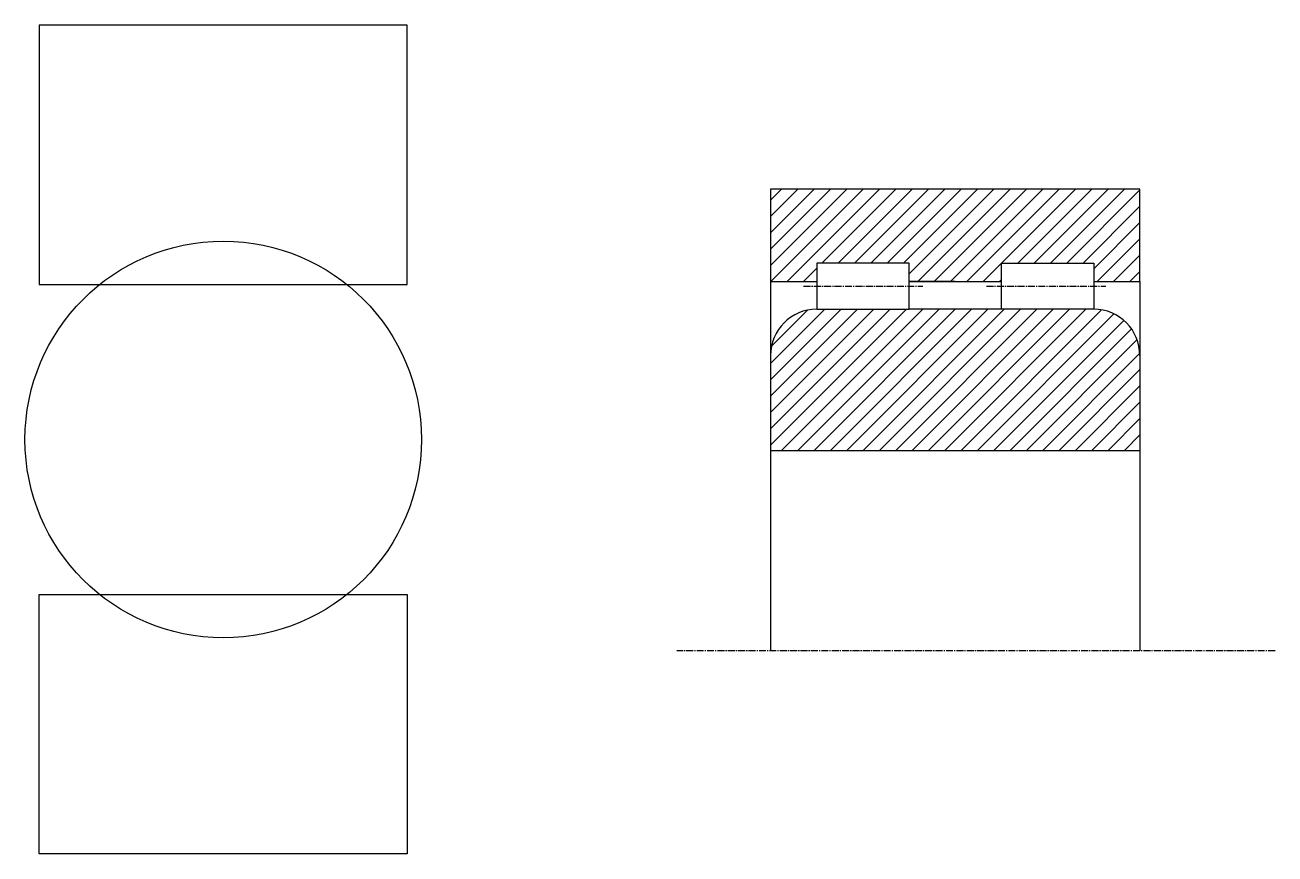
# Model space of a CAD drawing. Header units: inches. Extents: x 166 to 1091, y 1 to 427.
# Drawn here: x 780.9 to 916.3, y 89.1 to 178.8 of the extents above; entities that cross this region are included whole.
import ezdxf

# ---------------------------------------------------------------- set-up
doc = ezdxf.new("R2010")
doc.units = ezdxf.units.IN
doc.header["$MEASUREMENT"] = 0
doc.linetypes.add('CENTER2', pattern=[1.125, 0.75, -0.125, 0.125, -0.125])
doc.layers.get('0').update_dxf_attribs({"color": 1})
doc.layers.add('osie', color=8, linetype='CENTER2')

msp = doc.modelspace()

# ---------------------------------------------------------------- hatches: boundary and pattern name
at = {"true_color": 0xc7c8ca}
h = msp.add_hatch(dxfattribs=at)
h.set_pattern_fill('ANSI31', color=9, scale=10)
h.paths.add_polyline_path([(901.66, 161.05), (861.66, 161.05), (861.66, 151.05), (866.66, 151.05), (866.66, 153.05), (876.66, 153.05), (876.66, 151.05), (881.66, 151.05), (886.66, 151.05), (886.66, 153.05), (896.66, 153.05), (896.66, 151.05), (901.66, 151.05)])
h.paths.add_polyline_path([(901.66, 143.05, 0.414214), (896.66, 148.05), (886.66, 148.05), (876.66, 148.05), (866.66, 148.05, 0.414214), (861.66, 143.05), (861.66, 132.77), (901.66, 132.77)])

# ---------------------------------------------------------------- linework, layer by layer
for p, q in [((861.66, 151.05), (861.66, 143.05)), ((881.66, 151.05), (876.66, 151.05)), ((881.66, 151.05), (886.66, 151.05)), ((901.66, 151.05), (901.66, 143.05)), ((866.66, 148.05), (866.66, 148.05)), ((886.66, 148.05), (876.66, 148.05)), ((896.66, 148.05), (896.66, 148.05)), ((861.66, 143.05), (861.66, 111.05)), ((901.66, 143.05), (901.66, 111.05)), ((861.66, 132.77), (901.66, 132.77))]:
    msp.add_line(p, q)
for points in [[(782.48, 150.73), (822.31, 150.73), (822.31, 178.83), (782.48, 178.83)], [(876.66, 153.05), (866.66, 153.05), (866.66, 148.05), (876.66, 148.05)], [(886.66, 153.05), (896.66, 153.05), (896.66, 148.05), (886.66, 148.05)], [(782.48, 117.16), (822.31, 117.16), (822.31, 89.06), (782.48, 89.06)]]:
    msp.add_lwpolyline(points, close=True)
for points in [[(896.66, 151.05), (901.66, 151.05), (901.66, 161.05), (861.66, 161.05), (861.66, 151.05), (866.66, 151.05)], [(876.66, 151.05), (886.66, 151.05)]]:
    msp.add_lwpolyline(points)
msp.add_circle((802.4, 133.94), 21.47)
for centre, start, end in [((866.66, 143.05), 90, 180), ((896.66, 143.05), 0, 90)]:
    msp.add_arc(centre, 5, start, end)
at = {"layer": 'osie'}
for p, q in [((865.23, 150.55), (878.16, 150.55)), ((885.04, 150.55), (897.96, 150.55)), ((916.29, 111.05), (851.53, 111.05))]:
    msp.add_line(p, q, dxfattribs=at)

doc.saveas('drawing.dxf')
